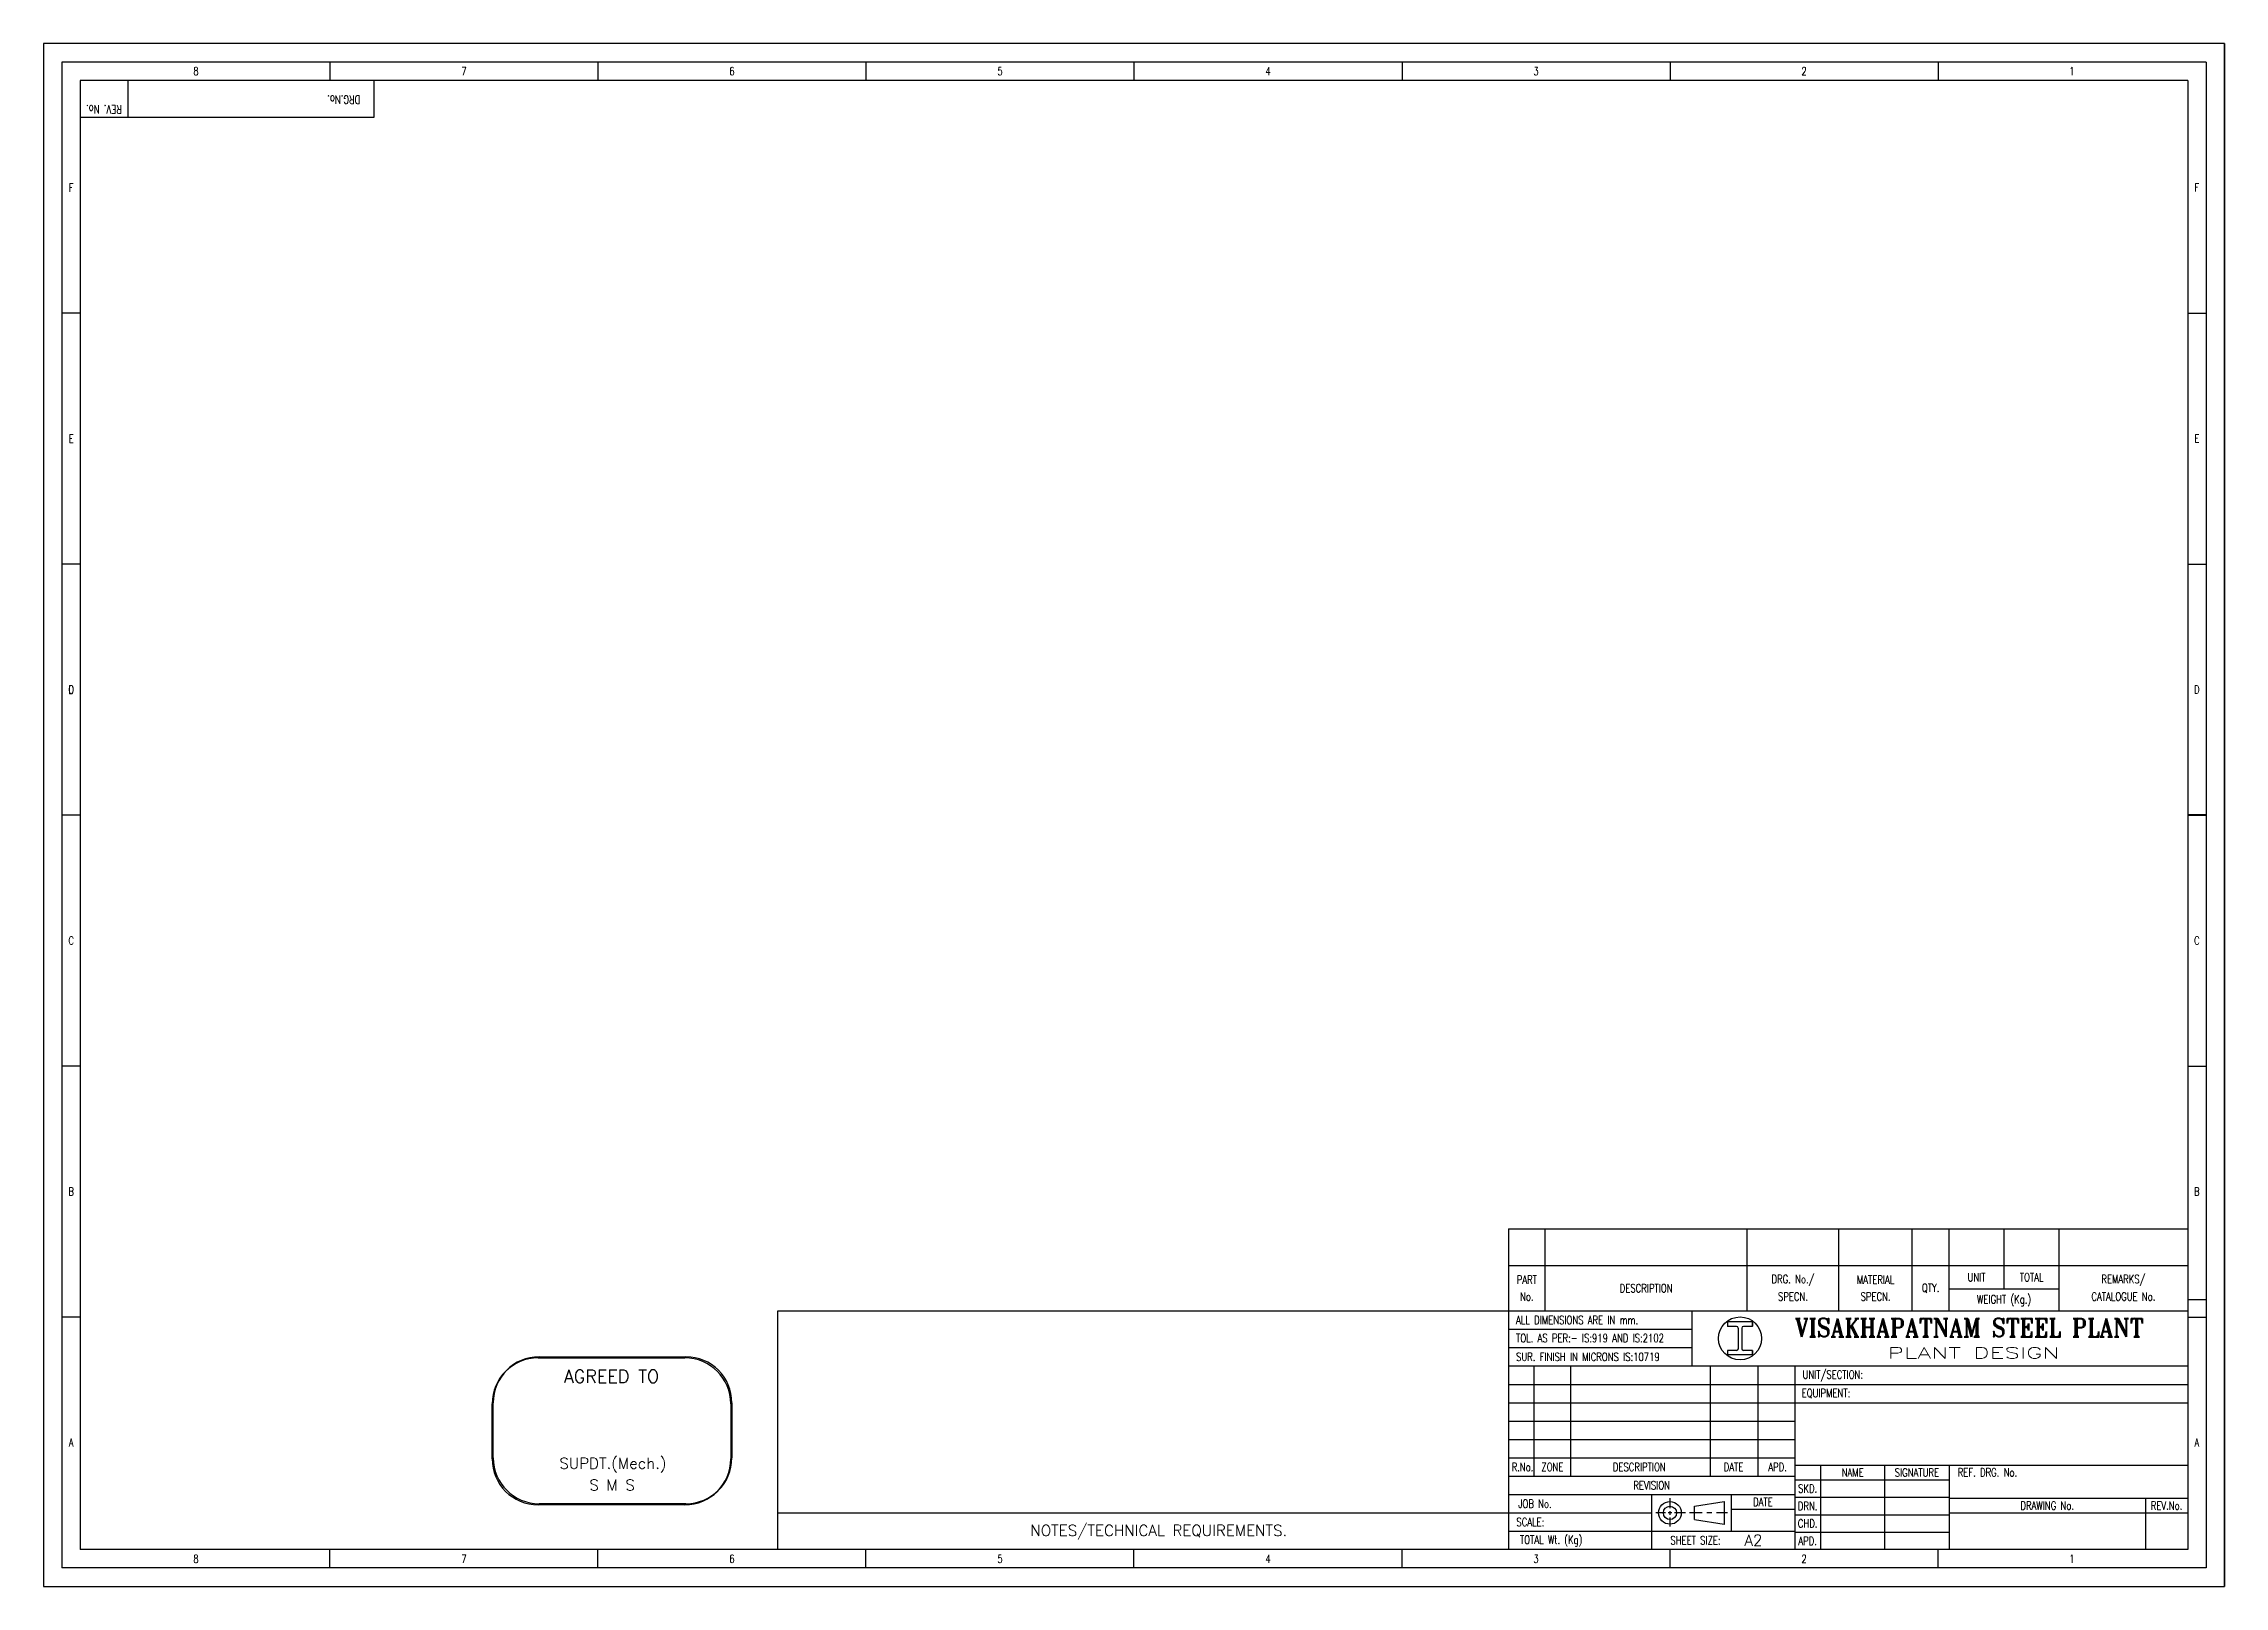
# Model space of a CAD drawing. Extents: x -2528 to 6089, y -2362 to 1067.
# Drawn here: x 1602 to 2196, y -1961 to -1541 of the extents above; entities that cross this region are included whole.
import ezdxf
from ezdxf.enums import TextEntityAlignment as Align

# ---------------------------------------------------------------- set-up
doc = ezdxf.new("R2010")
doc.units = 0
doc.header["$LTSCALE"] = 16
doc.header["$MEASUREMENT"] = 0
doc.linetypes.add('C8', pattern=[0.39, 0.3, -0.03, 0.03, -0.03])
doc.layers.get('0').update_dxf_attribs({"linetype": 'CONTINUOUS'})
doc.layers.add('DIM', color=2, linetype='CONTINUOUS')
doc.layers.add('TEXT', color=4, linetype='CONTINUOUS')
doc.styles.add('ROMANS', font='ROMANS.shx', dxfattribs={"width": 0.75, "height": 2.5})
doc.styles.add('ROMANT', font='ROMANT.shx', dxfattribs={"width": 0.75, "height": 2.75})

msp = doc.modelspace()

# ---------------------------------------------------------------- texts
at = {"color": 2, "style": 'ROMANS', "width": 0.75}
for s, p in [('8', (1643.5289786, -1548.028873)), ('7', (1716.5289786, -1548.028873)), ('6', (1789.5289786, -1548.028873)), ('5', (1862.5289786, -1548.028873)), ('4', (1935.5289786, -1548.028873)), ('3', (2008.5289786, -1548.028873)), ('2', (2081.5289786, -1548.028873)), ('1', (2154.5289786, -1548.028873)), ('F', (1609.5289786, -1579.733873)), ('F', (2188.5289786, -1579.697223)), ('E', (1609.5289786, -1648.053873)), ('E', (2188.5289786, -1648.030553)), ('C', (1609.5289786, -1716.373873)), ('D', (1609.5289786, -1716.373873)), ('D', (2188.5289786, -1716.363883)), ('C', (1609.5289786, -1784.703873)), ('C', (2188.5289786, -1784.697213)), ('B', (1609.5289786, -1853.033873)), ('B', (2188.5289786, -1853.030543)), ('UNIT/SECTION:', (2089.3623524, -1903.028873)), ('EQUIPMENT:', (2087.5127845, -1908.028873)), ('A', (1609.5289786, -1921.363873)), ('A', (2188.5289786, -1921.363873)), ('R.No.', (2004.8498336, -1928.028873)), ('ZONE', (2012.9968909, -1928.028873)), ('DESCRIPTION', (2036.6599926, -1928.028873)), ('DATE', (2062.3284418, -1928.028873)), ('APD.', (2074.3498336, -1928.028873)), ('SKD.', (2082.5289786, -1933.903873)), ('SCALE:', (2006.9902506, -1943.0238662)), ('JOB No.', (2008.2496677, -1938.028873)), ('CHD.', (2082.5289786, -1943.403873)), ('DRN.', (2082.5289786, -1938.653873)), ('TOTAL Wt. (Kg)', (2012.6576248, -1947.9938234)), ('SHEET SIZE:', (2051.9724803, -1947.9938234)), ('APD.', (2082.5289786, -1948.153873)), ('8', (1643.5289786, -1953.028873)), ('7', (1716.5289786, -1953.028873)), ('6', (1789.5289786, -1953.028873)), ('5', (1862.5289786, -1953.028873)), ('4', (1935.5289786, -1953.028873)), ('3', (2008.5289786, -1953.028873)), ('2', (2081.5289786, -1953.028873)), ('1', (2154.5289786, -1953.028873))]:
    msp.add_text(s, height=2.25, dxfattribs=at).set_placement(p, align=Align.MIDDLE)
at = {"style": 'ROMANS', "width": 0.75}
for s, p in [('PART', (2006.0289786, -1877.0260069)), ('DRG. No./', (2078.5289786, -1877.0260069)), ('MATERIAL', (2101.0289786, -1877.0260069)), ('UNIT', (2128.5289786, -1876.3667759)), ('TOTAL', (2143.5289786, -1876.3667759)), ('REMARKS/', (2168.5289786, -1877.0260069)), ('No.', (2006.0289786, -1881.633517)), ('DESCRIPTION', (2038.5289786, -1879.3667759)), ('SPECN.', (2078.5289786, -1881.633517)), ('SPECN.', (2101.0289786, -1881.633517)), ('QTY.', (2116.0289786, -1879.3667759)), ('WEIGHT (Kg.)', (2136.0289786, -1882.528873)), ('CATALOGUE No.', (2168.5289786, -1881.633517)), ('NAME', (2094.7789786, -1929.528873)), ('SIGNATURE', (2112.2789786, -1929.528873)), ('REF. DRG. No.', (2131.4847971, -1929.4837052)), ('REVISION', (2040.0289786, -1933.028873)), ('DATE', (2070.343714, -1937.528873)), ('DRAWING No.', (2147.7789786, -1938.528873)), ('REV.No.', (2180.2789786, -1938.528873))]:
    msp.add_text(s, height=2.25, dxfattribs=at).set_placement(p, align=Align.MIDDLE)
at = {"color": 2, "linetype": 'Continuous', "style": 'ROMANS', "width": 0.75}
msp.add_text('ALL DIMENSIONS ARE IN mm.', height=2.25, dxfattribs=at).set_placement((2003.0968898, -1889.1481169))
at = {"color": 2, "style": 'ROMANS', "width": 0.75}
for s, p in [('TOL. AS PER:- IS:919 AND IS:2102', (2003.0968898, -1894.0532371)), ('SUR. FINISH IN MICRONS IS:10719', (2003.0968898, -1899.1693534))]:
    msp.add_text(s, height=2.25, dxfattribs=at).set_placement(p)
at = {"style": 'ROMANT', "width": 1.338677}
msp.add_text('PLANT DESIGN', height=3, dxfattribs=at).set_placement((2104.3092899, -1898.460022), (2151.163002, -1898.460022), align=Align.FIT)
at = {"style": 'ROMANT'}
for s, p in [('SUPDT.(Mech.)', (1757.0981882, -1927.2450101)), ('S M S', (1756.8722563, -1932.9317358)), ('NOTES/TECHNICAL REQUIREMENTS.', (1905.7833492, -1945.528873))]:
    msp.add_text(s, height=3, dxfattribs=at).set_placement(p, align=Align.MIDDLE)
msp.add_text('A2', height=3, dxfattribs=at).set_placement((2065.2982571, -1949.4825328))
at = {"layer": 'DIM', "color": 2, "style": 'ROMANS', "width": 0.75}
for s, p in [('DRG.No.', (1683.7654315, -1555.7708532)), ('REV. No.', (1618.4585903, -1558.4159937))]:
    msp.add_text(s, height=2.25, rotation=180, dxfattribs=at).set_placement(p, align=Align.MIDDLE)
at = {"layer": 'DIM', "color": 7, "style": 'ROMANT'}
msp.add_text('AGREED TO', height=3.5, dxfattribs=at).set_placement((1756.7001052, -1903.3498666), align=Align.MIDDLE)
at = {"layer": 'TEXT', "color": 7, "style": 'ROMANT', "width": 0.776265}
msp.add_text('VISAKHAPATNAM STEEL PLANT', height=5, dxfattribs=at).set_placement((2079.0065147, -1892.5613612), (2174.0065147, -1892.5613612), align=Align.FIT)

# ---------------------------------------------------------------- linework, layer by layer
for p, q in [((2191.0289786, -1545.528873), (1607.0289786, -1545.528873)), ((1607.0289786, -1545.528873), (1607.0289786, -1955.528873)), ((2191.0289786, -1545.528873), (2191.0289786, -1955.528873)), ((2186.0289786, -1550.528873), (1612.0289786, -1550.528873)), ((1612.0289786, -1550.528873), (1612.0289786, -1950.528873)), ((2186.0289786, -1550.528873), (2186.0289786, -1950.528873)), ((2001.0289786, -1863.2046788), (2001.0289786, -1950.528873)), ((2011.0289786, -1885.528873), (2011.0289786, -1863.2046788)), ((2066.0289786, -1885.528873), (2066.0289786, -1863.2046788)), ((2091.0289786, -1885.528873), (2091.0289786, -1863.2046788)), ((2111.0289786, -1885.528873), (2111.0289786, -1863.2046788)), ((2121.0289786, -1885.528873), (2121.0289786, -1863.2046788)), ((2136.0289786, -1879.528873), (2136.0289786, -1863.2046788)), ((2151.0289786, -1885.528873), (2151.0289786, -1863.2046788)), ((2001.0289786, -1873.2046788), (2186.0289786, -1873.2046788)), ((2121.0289786, -1879.528873), (2151.0289786, -1879.528873)), ((1802.0289786, -1950.528873), (1802.0289786, -1885.528873)), ((2051.0289786, -1900.528873), (2051.0289786, -1885.528873)), ((1736.7001052, -1898.328873), (1776.7001052, -1898.328873)), ((1737.0001052, -1898.028873), (1777.0001052, -1898.028873)), ((2008.0289786, -1930.528873), (2008.0289786, -1900.528873)), ((2018.0289786, -1930.528873), (2018.0289786, -1900.528873)), ((2056.0289786, -1930.528873), (2056.0289786, -1900.528873)), ((2069.0289786, -1930.528873), (2069.0289786, -1900.528873)), ((1724.2001052, -1925.828873), (1724.2001052, -1910.828873)), ((1724.5001052, -1925.528873), (1724.5001052, -1910.528873)), ((1789.2001052, -1910.828873), (1789.2001052, -1925.828873)), ((1789.5001052, -1910.528873), (1789.5001052, -1925.528873)), ((2086.0289786, -1927.528873), (2086.0289786, -1950.528873)), ((2103.5289786, -1950.528873), (2103.5289786, -1927.528873)), ((2121.0289786, -1927.528873), (2121.0289786, -1950.528873)), ((2001.0289786, -1930.528873), (2079.0289786, -1930.528873)), ((2001.0289786, -1935.528873), (2079.0289786, -1935.528873)), ((2061.6584493, -1935.528873), (2061.6584493, -1945.528873)), ((2079.0289786, -1931.528873), (2121.0289786, -1931.528873)), ((2079.0289786, -1936.278873), (2086.0289786, -1936.278873)), ((1776.7001052, -1938.328873), (1736.7001052, -1938.328873)), ((1777.0001052, -1938.028873), (1737.0001052, -1938.028873)), ((1802.0289786, -1940.528873), (2001.0289786, -1940.528873)), ((2051.6659623, -1938.7258301), (2059.7484493, -1937.3951533)), ((2051.6659623, -1942.2920441), (2051.6659623, -1938.7258301)), ((2051.6659623, -1942.2920441), (2059.7484493, -1943.6227209)), ((2059.7484493, -1937.3951533), (2059.7484493, -1943.6625928)), ((2079.0289786, -1941.028873), (2086.0289786, -1941.028873)), ((2174.5289786, -1936.528873), (2174.5289786, -1950.528873)), ((2079.0289786, -1945.778873), (2086.0289786, -1945.778873)), ((2186.0289786, -1950.528873), (1612.0289786, -1950.528873)), ((2191.0289786, -1955.528873), (1607.0289786, -1955.528873))]:
    msp.add_line(p, q)
at = {"color": 2}
for p, q in [((1680.0289786, -1545.528873), (1680.0289786, -1550.528873)), ((1753.0289786, -1545.528873), (1753.0289786, -1550.528873)), ((1826.0289786, -1545.528873), (1826.0289786, -1550.528873)), ((1899.0289786, -1545.528873), (1899.0289786, -1550.528873)), ((1972.0289786, -1545.528873), (1972.0289786, -1550.528873)), ((2045.0289786, -1545.528873), (2045.0289786, -1550.528873)), ((2118.0289786, -1545.528873), (2118.0289786, -1550.528873)), ((1612.0289786, -1613.888873), (1607.0289786, -1613.888873)), ((2186.0289786, -1613.888873), (2191.0289786, -1613.888873)), ((1612.0289786, -1682.208873), (1607.0289786, -1682.208873)), ((2186.0289786, -1682.208873), (2191.0289786, -1682.208873)), ((1612.0289786, -1750.538873), (1607.0289786, -1750.538873)), ((2186.0289786, -1750.538873), (2191.0289786, -1750.538873)), ((1612.0289786, -1818.868873), (1607.0289786, -1818.868873)), ((1612.0289786, -1818.868873), (1607.0289786, -1818.868873)), ((2186.0289786, -1818.868873), (2191.0289786, -1818.868873)), ((2186.0289786, -1818.868873), (2191.0289786, -1818.868873)), ((2001.0289786, -1863.2046788), (2186.0289786, -1863.2046788)), ((2191.0289786, -1882.528873), (2186.0289786, -1882.528873)), ((1612.0289786, -1887.198873), (1607.0289786, -1887.198873)), ((2186.0289786, -1887.198873), (2191.0289786, -1887.198873)), ((2001.0289786, -1940.528873), (2040.0289786, -1940.528873)), ((2061.6584493, -1939.528873), (2079.0289786, -1939.528873)), ((1680.0289786, -1955.528873), (1680.0289786, -1950.528873)), ((1753.0289786, -1955.528873), (1753.0289786, -1950.528873)), ((1826.0289786, -1955.528873), (1826.0289786, -1950.528873)), ((1899.0289786, -1955.528873), (1899.0289786, -1950.528873)), ((1972.0289786, -1955.528873), (1972.0289786, -1950.528873)), ((2045.0289786, -1955.528873), (2045.0289786, -1950.528873)), ((2118.0289786, -1955.528873), (2118.0289786, -1950.528873))]:
    msp.add_line(p, q, dxfattribs=at)
at = {"color": 7}
for p, q in [((1624.9992096, -1550.528873), (1624.9992096, -1560.528873)), ((1692.0289786, -1560.528873), (1692.0289786, -1550.528873)), ((1612.0289786, -1560.528873), (1692.0289786, -1560.528873)), ((1802.0289786, -1885.528873), (2001.0289786, -1885.528873))]:
    msp.add_line(p, q, dxfattribs=at)
at = {"color": 7, "linetype": 'Continuous'}
for p, q in [((1815.5289786, -1885.528873), (2001.0289786, -1885.528873)), ((1815.5289786, -1885.528873), (2001.0289786, -1885.528873)), ((2001.0289786, -1885.528873), (2186.0289786, -1885.528873)), ((2001.0289786, -1900.528873), (2186.0289786, -1900.528873)), ((2079.0289786, -1900.528873), (2079.0289786, -1950.528873)), ((2079.0289786, -1910.528873), (2186.0289786, -1910.528873)), ((2001.0289786, -1925.528873), (2079.0289786, -1925.528873)), ((2079.0289786, -1927.528873), (2186.0289786, -1927.528873)), ((2040.0289786, -1935.528873), (2040.0289786, -1950.528873)), ((2121.0289786, -1936.528873), (2186.0289786, -1936.528873)), ((2121.0289786, -1940.528873), (2186.0289786, -1940.528873)), ((2040.0289786, -1945.528873), (2079.0289786, -1945.528873))]:
    msp.add_line(p, q, dxfattribs=at)
at = {"color": 2, "linetype": 'Continuous'}
for p, q in [((2079.0289786, -1905.528873), (2186.0289786, -1905.528873)), ((2001.0289786, -1945.528873), (2040.0289786, -1945.528873))]:
    msp.add_line(p, q, dxfattribs=at)
at = {"color": 2, "linetype": 'C8'}
for p, q in [((2043.7933527, -1940.528873), (2041.1473787, -1940.528873)), ((2045.5324831, -1940.528873), (2044.554222, -1940.528873)), ((2045.0191802, -1936.5435201), (2045.0191802, -1939.2237008)), ((2045.0191802, -1940.0383678), (2045.0191802, -1941.015969)), ((2045.0191802, -1941.7763246), (2045.0191802, -1944.2614458)), ((2049.2281331, -1940.528873), (2046.2933511, -1940.528873)), ((2053.7933476, -1940.528873), (2050.3150895, -1940.528873)), ((2060.6648444, -1940.528873), (2057.6520425, -1940.528873))]:
    msp.add_line(p, q, dxfattribs=at)
at = {"color": 7}
msp.add_circle((2064.0945464, -1893.028873), 5.85, dxfattribs=at)
for radius in [3.0841069, 1.8030429]:
    msp.add_circle((2045.0191802, -1940.528873), radius)
for centre, start, end in [((1736.7001052, -1910.828873), 90, 180), ((1737.0001052, -1910.528873), 90, 180), ((1776.7001052, -1910.828873), 0, 90), ((1777.0001052, -1910.528873), 0, 90), ((1736.7001052, -1925.828873), 180, 270), ((1737.0001052, -1925.528873), 180, 270), ((1776.7001052, -1925.828873), 270, 0), ((1777.0001052, -1925.528873), 270, 0)]:
    msp.add_arc(centre, 12.5, start, end)
at = {"layer": 'DIM', "color": 2}
for p, q in [((2196.0289786, -1540.528873), (1602.0289786, -1540.528873)), ((1602.0289786, -1540.528873), (1602.0289786, -1960.528873)), ((2196.0289786, -1960.528873), (2196.0289786, -1540.528873)), ((2196.0289786, -1540.528873), (2196.0289786, -1960.528873)), ((1607.0289786, -1750.528873), (1612.0289786, -1750.528873)), ((2191.0289786, -1750.528873), (2186.0289786, -1750.528873)), ((2001.0289786, -1890.528873), (2051.0289786, -1890.528873)), ((2001.0289786, -1895.528873), (2051.0289786, -1895.528873)), ((2001.0289786, -1905.528873), (2079.0289786, -1905.528873)), ((2001.0289786, -1910.528873), (2079.0289786, -1910.528873)), ((2001.0289786, -1915.528873), (2079.0289786, -1915.528873)), ((2001.0289786, -1920.528873), (2079.0289786, -1920.528873)), ((2086.0289786, -1936.278873), (2121.0289786, -1936.278873)), ((2086.0289786, -1941.028873), (2121.0289786, -1941.028873)), ((2086.0289786, -1945.778873), (2121.0289786, -1945.778873)), ((1602.0289786, -1960.528873), (2196.0289786, -1960.528873))]:
    msp.add_line(p, q, dxfattribs=at)
at = {"layer": 'DIM', "color": 2, "linetype": 'C8'}
msp.add_line((2056.4563909, -1940.528873), (2055.0976958, -1940.528873), dxfattribs=at)
at = {"layer": 'TEXT', "color": 7}
for p, q in [((2067.5292911, -1888.528873), (2060.6598016, -1888.528873)), ((2060.6598016, -1888.528873), (2060.6598016, -1889.778873)), ((2067.5292911, -1888.528873), (2067.5292911, -1889.653873)), ((2067.5292911, -1889.778873), (2067.5292911, -1888.528873)), ((2063.1445464, -1889.778873), (2060.6598016, -1889.778873)), ((2063.5945464, -1890.103873), (2063.5945464, -1895.953873)), ((2064.5945464, -1890.103873), (2064.5945464, -1895.953873)), ((2067.5292911, -1889.778873), (2065.0445464, -1889.778873)), ((2063.1445464, -1896.278873), (2060.6598016, -1896.278873)), ((2060.6598016, -1896.278873), (2060.6598016, -1897.528873)), ((2067.5292911, -1897.528873), (2060.6598016, -1897.528873)), ((2067.5292911, -1896.278873), (2065.0445464, -1896.278873)), ((2067.5292911, -1896.278873), (2067.5292911, -1897.528873)), ((2067.5292911, -1897.528873), (2067.5292911, -1896.403873))]:
    msp.add_line(p, q, dxfattribs=at)
for centre, start, end in [((2063.1445464, -1890.228873), 0, 90), ((2065.0445464, -1890.228873), 90, 180), ((2063.1445464, -1895.828873), 270, 0), ((2065.0445464, -1895.828873), 180, 270)]:
    msp.add_arc(centre, 0.45, start, end, dxfattribs=at)

msp.set_redraw_order([(e.dxf.handle, doc.entitydb.next_handle()) for e in msp.query("TEXT MTEXT ATTDEF DIMENSION ARC_DIMENSION")])  # texts and dimensions are drawn at this point

doc.saveas('drawing.dxf')
